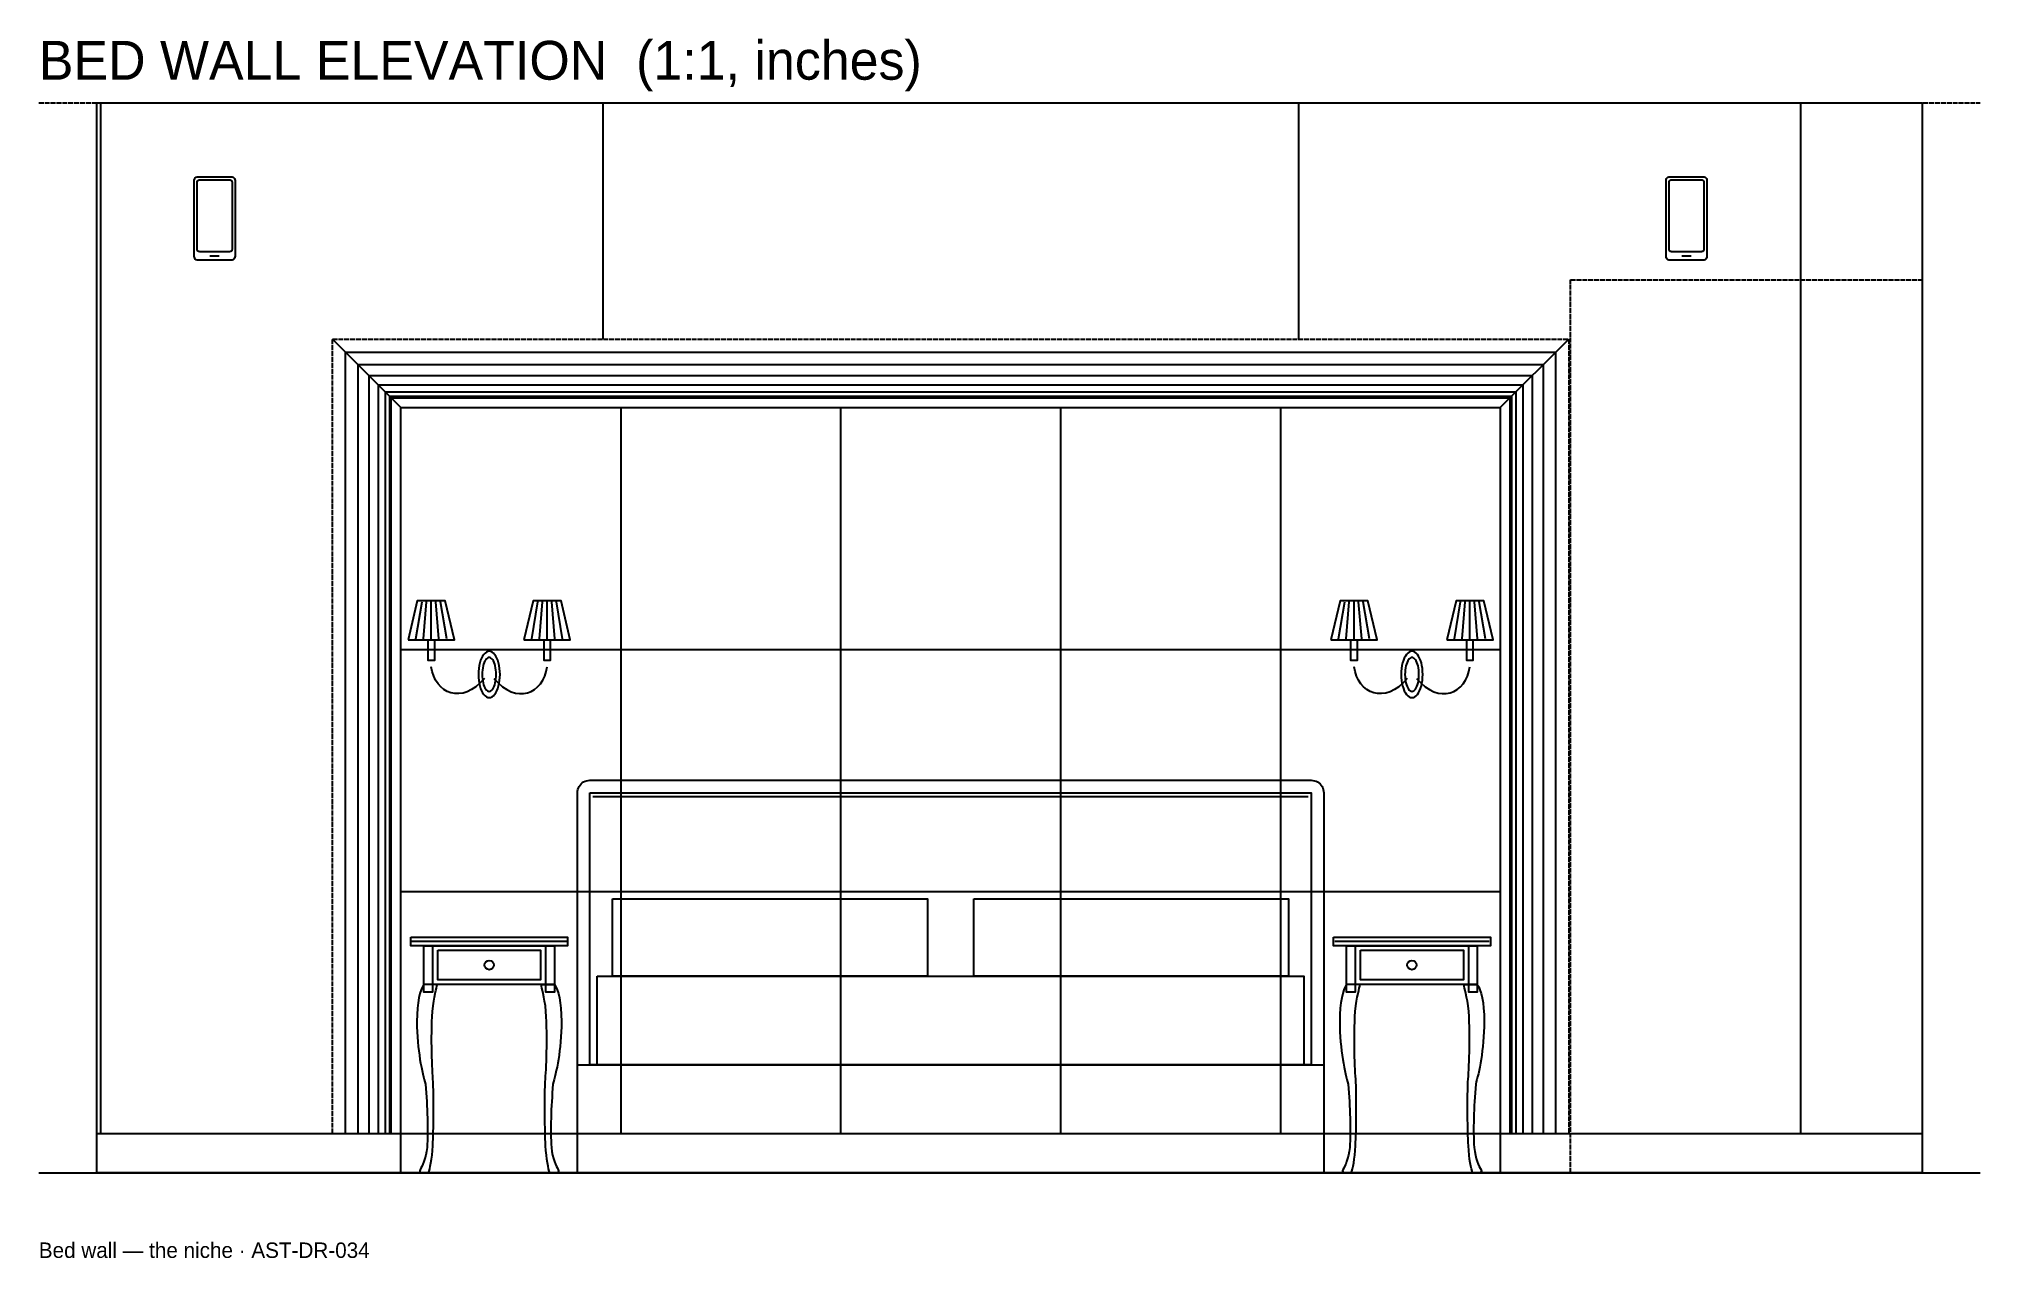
# Model space of a CAD drawing. Header units: inches. Extents: x 0 to 944, y -9 to 116.
# Drawn here: x 0 to 197.8, y -8.7 to 115.5 of the extents above; entities that cross this region are included whole.
import ezdxf

# ---------------------------------------------------------------- set-up
doc = ezdxf.new("R2010")
doc.units = ezdxf.units.IN
doc.header["$MEASUREMENT"] = 0
doc.linetypes.add('DASHED', pattern=[0.6, 0.5, -0.1])
doc.layers.add('Bed wall elevation', color=7, linetype='Continuous')

msp = doc.modelspace()

# ---------------------------------------------------------------- texts
at = {"layer": 'LABELS'}
for s, height, p in [('BED WALL ELEVATION  (1:1, inches)', 3.9559, (0, 111.38)), ('Bed wall — the niche · AST-DR-034', 1.5748, (0, -8.66))]:
    msp.add_text(s, height=height, dxfattribs=at).set_placement(p)

# ---------------------------------------------------------------- linework, layer by layer
at = {"layer": 'Bed wall elevation', "linetype": 'DASHED'}
msp.add_line((0, 109.02), (197.8, 109.02), dxfattribs=at)
at = {"layer": 'Bed wall elevation'}
for p, q in [((6.3, 109.02), (6.3, 4.02)), ((57.46, 109.02), (57.46, 84.96)), ((128.33, 109.02), (128.33, 84.96)), ((179.49, 109.02), (179.49, 4.02)), ((17.44, 93.43), (18.39, 93.43)), ((167.4, 93.43), (168.35, 93.43)), ((36.89, 77.99), (29.92, 84.96)), ((148.9, 77.99), (155.87, 84.96)), ((59.29, 77.99), (59.29, 4.02)), ((81.69, 77.99), (81.69, 4.02)), ((104.09, 77.99), (104.09, 4.02)), ((126.5, 77.99), (126.5, 4.02)), ((38.41, 54.41), (39.04, 58.19)), ((39.19, 54.41), (39.51, 58.19)), ((39.98, 54.41), (39.98, 58.19)), ((40.77, 54.41), (40.45, 58.19)), ((41.56, 54.41), (40.93, 58.19)), ((50.22, 54.41), (50.85, 58.19)), ((51, 54.41), (51.32, 58.19)), ((51.79, 54.41), (51.79, 58.19)), ((52.58, 54.41), (52.26, 58.19)), ((53.37, 54.41), (52.74, 58.19)), ((132.42, 54.41), (133.05, 58.19)), ((133.21, 54.41), (133.52, 58.19)), ((134, 54.41), (134, 58.19)), ((134.78, 54.41), (134.47, 58.19)), ((135.57, 54.41), (134.94, 58.19)), ((144.23, 54.41), (144.86, 58.19)), ((145.02, 54.41), (145.33, 58.19)), ((145.81, 54.41), (145.81, 58.19)), ((146.59, 54.41), (146.28, 58.19)), ((147.38, 54.41), (146.75, 58.19)), ((36.89, 53.33), (148.9, 53.33)), ((56.46, 38.35), (129.33, 38.35)), ((36.89, 28.67), (148.9, 28.67)), ((38.01, 23.62), (53.76, 23.62)), ((132.03, 23.62), (147.78, 23.62)), ((0, 0), (197.8, 0))]:
    msp.add_line(p, q, dxfattribs=at)
for points in [[(5.91, 109.02), (191.89, 109.02), (191.89, 0), (5.91, 0), (5.91, 109.02)], [(15.83, 93.39), (15.83, 101.1)], [(16.14, 94.09), (16.14, 100.94)], [(16.22, 101.5), (19.61, 101.5)], [(16.38, 101.18), (19.45, 101.18)], [(19.69, 100.94), (19.69, 94.09)], [(20, 101.1), (20, 93.39)], [(165.79, 93.39), (165.79, 101.1)], [(166.1, 94.09), (166.1, 100.94)], [(166.18, 101.5), (169.57, 101.5)], [(166.34, 101.18), (169.41, 101.18)], [(169.65, 100.94), (169.65, 94.09)], [(169.96, 101.1), (169.96, 93.39)], [(19.61, 92.99), (16.22, 92.99)], [(19.45, 93.86), (16.38, 93.86)], [(169.57, 92.99), (166.18, 92.99)], [(169.41, 93.86), (166.34, 93.86)], [(31.25, 4.02), (31.25, 83.63), (154.53, 83.63), (154.53, 4.02)], [(32.52, 4.02), (32.52, 82.36), (153.27, 82.36), (153.27, 4.02)], [(33.65, 4.02), (33.65, 81.23), (152.14, 81.23), (152.14, 4.02)], [(34.6, 4.02), (34.6, 80.28), (151.19, 80.28), (151.19, 4.02)], [(35.31, 4.02), (35.31, 79.57), (150.47, 79.57), (150.47, 4.02)], [(35.76, 4.02), (35.76, 79.13), (150.03, 79.13), (150.03, 4.02)], [(35.91, 4.02), (35.91, 78.98), (149.88, 78.98), (149.88, 4.02)], [(36.89, 77.99), (148.9, 77.99), (148.9, 0), (36.89, 0), (36.89, 77.99)], [(37.62, 54.33), (42.34, 54.33), (41.4, 58.27), (38.56, 58.27), (37.62, 54.33)], [(49.43, 54.33), (54.15, 54.33), (53.21, 58.27), (50.37, 58.27), (49.43, 54.33)], [(131.63, 54.33), (136.36, 54.33), (135.41, 58.27), (132.58, 58.27), (131.63, 54.33)], [(143.44, 54.33), (148.17, 54.33), (147.22, 58.27), (144.39, 58.27), (143.44, 54.33)], [(39.67, 54.33), (40.3, 54.33), (40.3, 52.2), (39.67, 52.2), (39.67, 54.33)], [(51.48, 54.33), (52.11, 54.33), (52.11, 52.2), (51.48, 52.2), (51.48, 54.33)], [(133.68, 54.33), (134.31, 54.33), (134.31, 52.2), (133.68, 52.2), (133.68, 54.33)], [(145.49, 54.33), (146.12, 54.33), (146.12, 52.2), (145.49, 52.2), (145.49, 54.33)], [(56.14, 40), (129.65, 40)], [(54.88, 0), (54.88, 38.74)], [(130.91, 38.74), (130.91, 0), (54.88, 0)], [(56.14, 38.74), (129.65, 38.74), (129.65, 11.02), (56.14, 11.02), (56.14, 38.74)], [(58.46, 27.91), (90.53, 27.91), (90.53, 20.04), (58.46, 20.04), (58.46, 27.91)], [(95.26, 27.91), (127.32, 27.91), (127.32, 20.04), (95.26, 20.04), (95.26, 27.91)], [(37.89, 24.02), (53.88, 24.02), (53.88, 23.15), (37.89, 23.15), (37.89, 24.02)], [(131.91, 24.02), (147.89, 24.02), (147.89, 23.15), (131.91, 23.15), (131.91, 24.02)], [(39.23, 23.15), (52.54, 23.15), (52.54, 19.21), (39.23, 19.21), (39.23, 23.15)], [(39.23, 23.15), (40.1, 23.15), (40.1, 18.43), (39.23, 18.43), (39.23, 23.15)], [(40.65, 22.68), (51.12, 22.68), (51.12, 19.69), (40.65, 19.69), (40.65, 22.68)], [(51.67, 23.15), (52.54, 23.15), (52.54, 18.43), (51.67, 18.43), (51.67, 23.15)], [(133.25, 23.15), (146.56, 23.15), (146.56, 19.21), (133.25, 19.21), (133.25, 23.15)], [(133.25, 23.15), (134.11, 23.15), (134.11, 18.43), (133.25, 18.43), (133.25, 23.15)], [(134.67, 22.68), (145.14, 22.68), (145.14, 19.69), (134.67, 19.69), (134.67, 22.68)], [(145.69, 23.15), (146.56, 23.15), (146.56, 18.43), (145.69, 18.43), (145.69, 23.15)], [(56.89, 20.04), (128.9, 20.04), (128.9, 11.02), (56.89, 11.02), (56.89, 20.04)], [(40.57, 19.21), (39.23, 19.21)], [(51.2, 19.21), (52.54, 19.21)], [(134.59, 19.21), (133.25, 19.21)], [(145.22, 19.21), (146.56, 19.21)], [(54.88, 11.02), (130.91, 11.02), (130.91, 0), (54.88, 0), (54.88, 11.02)], [(5.91, 4.02), (191.89, 4.02), (191.89, 0), (5.91, 0), (5.91, 4.02)], [(39, 0), (39.7, 0)], [(52.78, 0), (52.07, 0)], [(133.01, 0), (133.72, 0)], [(146.79, 0), (146.08, 0)]]:
    msp.add_lwpolyline(points, dxfattribs=at)
at = {"layer": 'Bed wall elevation', "linetype": 'DASHED'}
for points in [[(156.07, 90.98), (191.89, 90.98), (191.89, 0), (156.07, 0), (156.07, 90.98)], [(29.92, 4.02), (29.92, 84.96), (155.87, 84.96), (155.87, 4.02)]]:
    msp.add_lwpolyline(points, dxfattribs=at)
at = {"layer": 'Bed wall elevation'}
for centre in [(45.89, 21.18), (139.9, 21.18)]:
    msp.add_circle(centre, 0.472, dxfattribs=at)
for points, knots in [([(15.83, 101.1), (15.83, 101.17), (15.84, 101.24), (15.88, 101.3), (15.91, 101.36), (15.96, 101.41), (16.02, 101.44), (16.08, 101.48), (16.15, 101.5), (16.22, 101.5)], [0, 0, 0, 0, 1, 1, 1, 2, 2, 2, 3, 3, 3, 3]), ([(16.14, 100.94), (16.14, 100.99), (16.15, 101.03), (16.17, 101.06), (16.19, 101.1), (16.22, 101.13), (16.26, 101.15), (16.3, 101.17), (16.34, 101.18), (16.38, 101.18)], [0, 0, 0, 0, 1, 1, 1, 2, 2, 2, 3, 3, 3, 3]), ([(19.45, 101.18), (19.49, 101.18), (19.53, 101.17), (19.57, 101.15), (19.6, 101.13), (19.63, 101.1), (19.65, 101.06), (19.67, 101.03), (19.69, 100.99), (19.69, 100.94)], [0, 0, 0, 0, 1, 1, 1, 2, 2, 2, 3, 3, 3, 3]), ([(19.61, 101.5), (19.68, 101.5), (19.74, 101.48), (19.8, 101.44), (19.86, 101.41), (19.91, 101.36), (19.95, 101.3), (19.98, 101.24), (20, 101.17), (20, 101.1)], [0, 0, 0, 0, 1, 1, 1, 2, 2, 2, 3, 3, 3, 3]), ([(165.79, 101.1), (165.79, 101.17), (165.81, 101.24), (165.84, 101.3), (165.87, 101.36), (165.92, 101.41), (165.98, 101.44), (166.04, 101.48), (166.11, 101.5), (166.18, 101.5)], [0, 0, 0, 0, 1, 1, 1, 2, 2, 2, 3, 3, 3, 3]), ([(166.1, 100.94), (166.1, 100.99), (166.11, 101.03), (166.13, 101.06), (166.15, 101.1), (166.18, 101.13), (166.22, 101.15), (166.26, 101.17), (166.3, 101.18), (166.34, 101.18)], [0, 0, 0, 0, 1, 1, 1, 2, 2, 2, 3, 3, 3, 3]), ([(169.41, 101.18), (169.45, 101.18), (169.49, 101.17), (169.53, 101.15), (169.56, 101.13), (169.59, 101.1), (169.61, 101.06), (169.63, 101.03), (169.65, 100.99), (169.65, 100.94)], [0, 0, 0, 0, 1, 1, 1, 2, 2, 2, 3, 3, 3, 3]), ([(169.57, 101.5), (169.64, 101.5), (169.7, 101.48), (169.76, 101.44), (169.82, 101.41), (169.87, 101.36), (169.91, 101.3), (169.94, 101.24), (169.96, 101.17), (169.96, 101.1)], [0, 0, 0, 0, 1, 1, 1, 2, 2, 2, 3, 3, 3, 3]), ([(16.22, 92.99), (16.15, 92.99), (16.08, 93.01), (16.02, 93.04), (15.96, 93.08), (15.91, 93.13), (15.88, 93.19), (15.84, 93.25), (15.83, 93.32), (15.83, 93.39)], [0, 0, 0, 0, 1, 1, 1, 2, 2, 2, 3, 3, 3, 3]), ([(16.38, 93.86), (16.34, 93.86), (16.3, 93.87), (16.26, 93.89), (16.22, 93.91), (16.19, 93.94), (16.17, 93.98), (16.15, 94.01), (16.14, 94.05), (16.14, 94.09)], [0, 0, 0, 0, 1, 1, 1, 2, 2, 2, 3, 3, 3, 3]), ([(19.69, 94.09), (19.69, 94.05), (19.67, 94.01), (19.65, 93.98), (19.63, 93.94), (19.6, 93.91), (19.57, 93.89), (19.53, 93.87), (19.49, 93.86), (19.45, 93.86)], [0, 0, 0, 0, 1, 1, 1, 2, 2, 2, 3, 3, 3, 3]), ([(20, 93.39), (20, 93.32), (19.98, 93.25), (19.95, 93.19), (19.91, 93.13), (19.86, 93.08), (19.8, 93.04), (19.74, 93.01), (19.68, 92.99), (19.61, 92.99)], [0, 0, 0, 0, 1, 1, 1, 2, 2, 2, 3, 3, 3, 3]), ([(166.18, 92.99), (166.11, 92.99), (166.04, 93.01), (165.98, 93.04), (165.92, 93.08), (165.87, 93.13), (165.84, 93.19), (165.81, 93.25), (165.79, 93.32), (165.79, 93.39)], [0, 0, 0, 0, 1, 1, 1, 2, 2, 2, 3, 3, 3, 3]), ([(166.34, 93.86), (166.3, 93.86), (166.26, 93.87), (166.22, 93.89), (166.18, 93.91), (166.15, 93.94), (166.13, 93.98), (166.11, 94.01), (166.1, 94.05), (166.1, 94.09)], [0, 0, 0, 0, 1, 1, 1, 2, 2, 2, 3, 3, 3, 3]), ([(169.65, 94.09), (169.65, 94.05), (169.63, 94.01), (169.61, 93.98), (169.59, 93.94), (169.56, 93.91), (169.53, 93.89), (169.49, 93.87), (169.45, 93.86), (169.41, 93.86)], [0, 0, 0, 0, 1, 1, 1, 2, 2, 2, 3, 3, 3, 3]), ([(169.96, 93.39), (169.96, 93.32), (169.94, 93.25), (169.91, 93.19), (169.87, 93.13), (169.82, 93.08), (169.76, 93.04), (169.7, 93.01), (169.64, 92.99), (169.57, 92.99)], [0, 0, 0, 0, 1, 1, 1, 2, 2, 2, 3, 3, 3, 3]), ([(46.99, 50.79), (46.99, 50.37), (46.94, 49.97), (46.84, 49.61), (46.74, 49.25), (46.6, 48.95), (46.44, 48.74), (46.27, 48.53), (46.08, 48.43), (45.89, 48.43), (45.69, 48.43), (45.5, 48.53), (45.33, 48.74), (45.17, 48.95), (45.03, 49.25), (44.93, 49.61), (44.83, 49.97), (44.78, 50.37), (44.78, 50.79), (44.78, 51.2), (44.83, 51.61), (44.93, 51.97), (45.03, 52.33), (45.17, 52.63), (45.33, 52.83), (45.5, 53.04), (45.69, 53.15), (45.89, 53.15), (46.08, 53.15), (46.27, 53.04), (46.44, 52.83), (46.6, 52.63), (46.74, 52.33), (46.84, 51.97), (46.94, 51.61), (46.99, 51.2), (46.99, 50.79)], [0, 0, 0, 0, 1, 1, 1, 2, 2, 2, 3, 3, 3, 4, 4, 4, 5, 5, 5, 6, 6, 6, 7, 7, 7, 8, 8, 8, 9, 9, 9, 10, 10, 10, 11, 11, 11, 12, 12, 12, 12]), ([(46.59, 50.79), (46.59, 50.48), (46.56, 50.18), (46.5, 49.92), (46.44, 49.66), (46.35, 49.44), (46.24, 49.29), (46.13, 49.14), (46.01, 49.06), (45.89, 49.06), (45.76, 49.06), (45.64, 49.14), (45.53, 49.29), (45.42, 49.44), (45.33, 49.66), (45.27, 49.92), (45.21, 50.18), (45.18, 50.48), (45.18, 50.79), (45.18, 51.09), (45.21, 51.39), (45.27, 51.65), (45.33, 51.92), (45.42, 52.14), (45.53, 52.29), (45.64, 52.44), (45.76, 52.52), (45.89, 52.52), (46.01, 52.52), (46.13, 52.44), (46.24, 52.29), (46.35, 52.14), (46.44, 51.92), (46.5, 51.65), (46.56, 51.39), (46.59, 51.09), (46.59, 50.79)], [0, 0, 0, 0, 1, 1, 1, 2, 2, 2, 3, 3, 3, 4, 4, 4, 5, 5, 5, 6, 6, 6, 7, 7, 7, 8, 8, 8, 9, 9, 9, 10, 10, 10, 11, 11, 11, 12, 12, 12, 12]), ([(141, 50.79), (141, 50.37), (140.95, 49.97), (140.86, 49.61), (140.76, 49.25), (140.62, 48.95), (140.45, 48.74), (140.29, 48.53), (140.1, 48.43), (139.9, 48.43), (139.71, 48.43), (139.52, 48.53), (139.35, 48.74), (139.18, 48.95), (139.04, 49.25), (138.95, 49.61), (138.85, 49.97), (138.8, 50.37), (138.8, 50.79), (138.8, 51.2), (138.85, 51.61), (138.95, 51.97), (139.04, 52.33), (139.18, 52.63), (139.35, 52.83), (139.52, 53.04), (139.71, 53.15), (139.9, 53.15), (140.1, 53.15), (140.29, 53.04), (140.45, 52.83), (140.62, 52.63), (140.76, 52.33), (140.86, 51.97), (140.95, 51.61), (141, 51.2), (141, 50.79)], [0, 0, 0, 0, 1, 1, 1, 2, 2, 2, 3, 3, 3, 4, 4, 4, 5, 5, 5, 6, 6, 6, 7, 7, 7, 8, 8, 8, 9, 9, 9, 10, 10, 10, 11, 11, 11, 12, 12, 12, 12]), ([(140.61, 50.79), (140.61, 50.48), (140.58, 50.18), (140.52, 49.92), (140.45, 49.66), (140.36, 49.44), (140.26, 49.29), (140.15, 49.14), (140.03, 49.06), (139.9, 49.06), (139.78, 49.06), (139.65, 49.14), (139.55, 49.29), (139.44, 49.44), (139.35, 49.66), (139.29, 49.92), (139.23, 50.18), (139.19, 50.48), (139.19, 50.79), (139.19, 51.09), (139.23, 51.39), (139.29, 51.65), (139.35, 51.92), (139.44, 52.14), (139.55, 52.29), (139.65, 52.44), (139.78, 52.52), (139.9, 52.52), (140.03, 52.52), (140.15, 52.44), (140.26, 52.29), (140.36, 52.14), (140.45, 51.92), (140.52, 51.65), (140.58, 51.39), (140.61, 51.09), (140.61, 50.79)], [0, 0, 0, 0, 1, 1, 1, 2, 2, 2, 3, 3, 3, 4, 4, 4, 5, 5, 5, 6, 6, 6, 7, 7, 7, 8, 8, 8, 9, 9, 9, 10, 10, 10, 11, 11, 11, 12, 12, 12, 12]), ([(54.88, 38.74), (54.88, 38.96), (54.94, 39.18), (55.05, 39.37), (55.16, 39.56), (55.32, 39.72), (55.51, 39.83), (55.7, 39.94), (55.92, 40), (56.14, 40)], [0, 0, 0, 0, 1, 1, 1, 2, 2, 2, 3, 3, 3, 3]), ([(129.65, 40), (129.87, 40), (130.08, 39.94), (130.28, 39.83), (130.47, 39.72), (130.63, 39.56), (130.74, 39.37), (130.85, 39.18), (130.91, 38.96), (130.91, 38.74)], [0, 0, 0, 0, 1, 1, 1, 2, 2, 2, 3, 3, 3, 3]), ([(39.23, 19.21), (38.84, 18.66), (38.52, 17.4), (38.52, 15.43), (38.52, 12.52), (39.07, 10.16), (39.39, 9.06)], [0, 0, 0, 0, 1, 1, 1, 2, 2, 2, 2]), ([(52.54, 19.21), (52.93, 18.66), (53.25, 17.4), (53.25, 15.43), (53.25, 12.52), (52.7, 10.16), (52.38, 9.06)], [0, 0, 0, 0, 1, 1, 1, 2, 2, 2, 2]), ([(133.25, 19.21), (132.85, 18.66), (132.54, 17.4), (132.54, 15.43), (132.54, 12.52), (133.09, 10.16), (133.41, 9.06)], [0, 0, 0, 0, 1, 1, 1, 2, 2, 2, 2]), ([(146.56, 19.21), (146.95, 18.66), (147.26, 17.4), (147.26, 15.43), (147.26, 12.52), (146.71, 10.16), (146.4, 9.06)], [0, 0, 0, 0, 1, 1, 1, 2, 2, 2, 2])]:
    msp.add_open_spline(points, degree=3, knots=knots, dxfattribs=at)
for points in [[(45.41, 50.39), (43.13, 47.64), (40.37, 48.82), (39.98, 51.57)], [(46.36, 50.39), (48.64, 47.64), (51.4, 48.82), (51.79, 51.57)], [(139.43, 50.39), (137.15, 47.64), (134.39, 48.82), (134, 51.57)], [(140.37, 50.39), (142.66, 47.64), (145.41, 48.82), (145.81, 51.57)], [(40.1, 16.46), (40.26, 18.03), (40.57, 18.82), (40.57, 19.21)], [(51.67, 16.46), (51.52, 18.03), (51.2, 18.82), (51.2, 19.21)], [(134.11, 16.46), (134.27, 18.03), (134.59, 18.82), (134.59, 19.21)], [(145.69, 16.46), (145.53, 18.03), (145.22, 18.82), (145.22, 19.21)], [(40.18, 9.29), (40.06, 10.55), (39.94, 13.7), (40.1, 16.46)], [(51.59, 9.29), (51.71, 10.55), (51.83, 13.7), (51.67, 16.46)], [(134.19, 9.29), (134.07, 10.55), (133.96, 13.7), (134.11, 16.46)], [(145.61, 9.29), (145.73, 10.55), (145.85, 13.7), (145.69, 16.46)], [(39.39, 9.06), (39.59, 6.69), (39.67, 4.33), (39.55, 2.6)], [(40.14, 2.76), (40.22, 4.57), (40.26, 6.93), (40.18, 9.29)], [(51.63, 2.76), (51.56, 4.57), (51.52, 6.93), (51.59, 9.29)], [(52.38, 9.06), (52.19, 6.69), (52.11, 4.33), (52.22, 2.6)], [(133.41, 9.06), (133.6, 6.69), (133.68, 4.33), (133.56, 2.6)], [(134.15, 2.76), (134.23, 4.57), (134.27, 6.93), (134.19, 9.29)], [(145.65, 2.76), (145.57, 4.57), (145.53, 6.93), (145.61, 9.29)], [(146.4, 9.06), (146.2, 6.69), (146.12, 4.33), (146.24, 2.6)], [(39.55, 2.6), (39.43, 1.42), (39.07, 0.71), (38.84, 0.31)], [(39.7, 0), (39.86, 0.39), (40.06, 1.42), (40.14, 2.76)], [(52.07, 0), (51.91, 0.39), (51.71, 1.42), (51.63, 2.76)], [(52.22, 2.6), (52.34, 1.42), (52.7, 0.71), (52.93, 0.31)], [(133.56, 2.6), (133.44, 1.42), (133.09, 0.71), (132.85, 0.31)], [(133.72, 0), (133.88, 0.39), (134.07, 1.42), (134.15, 2.76)], [(146.08, 0), (145.93, 0.39), (145.73, 1.42), (145.65, 2.76)], [(146.24, 2.6), (146.36, 1.42), (146.71, 0.71), (146.95, 0.31)], [(38.84, 0.31), (38.76, 0.16), (38.84, 0), (39, 0)], [(52.93, 0.31), (53.01, 0.16), (52.93, 0), (52.78, 0)], [(132.85, 0.31), (132.78, 0.16), (132.85, 0), (133.01, 0)], [(146.95, 0.31), (147.03, 0.16), (146.95, 0), (146.79, 0)]]:
    msp.add_open_spline(points, degree=3, dxfattribs=at)

msp.set_redraw_order([(e.dxf.handle, doc.entitydb.next_handle()) for e in msp.query("TEXT MTEXT ATTDEF DIMENSION ARC_DIMENSION")])  # texts and dimensions are drawn at this point

doc.saveas('drawing.dxf')
